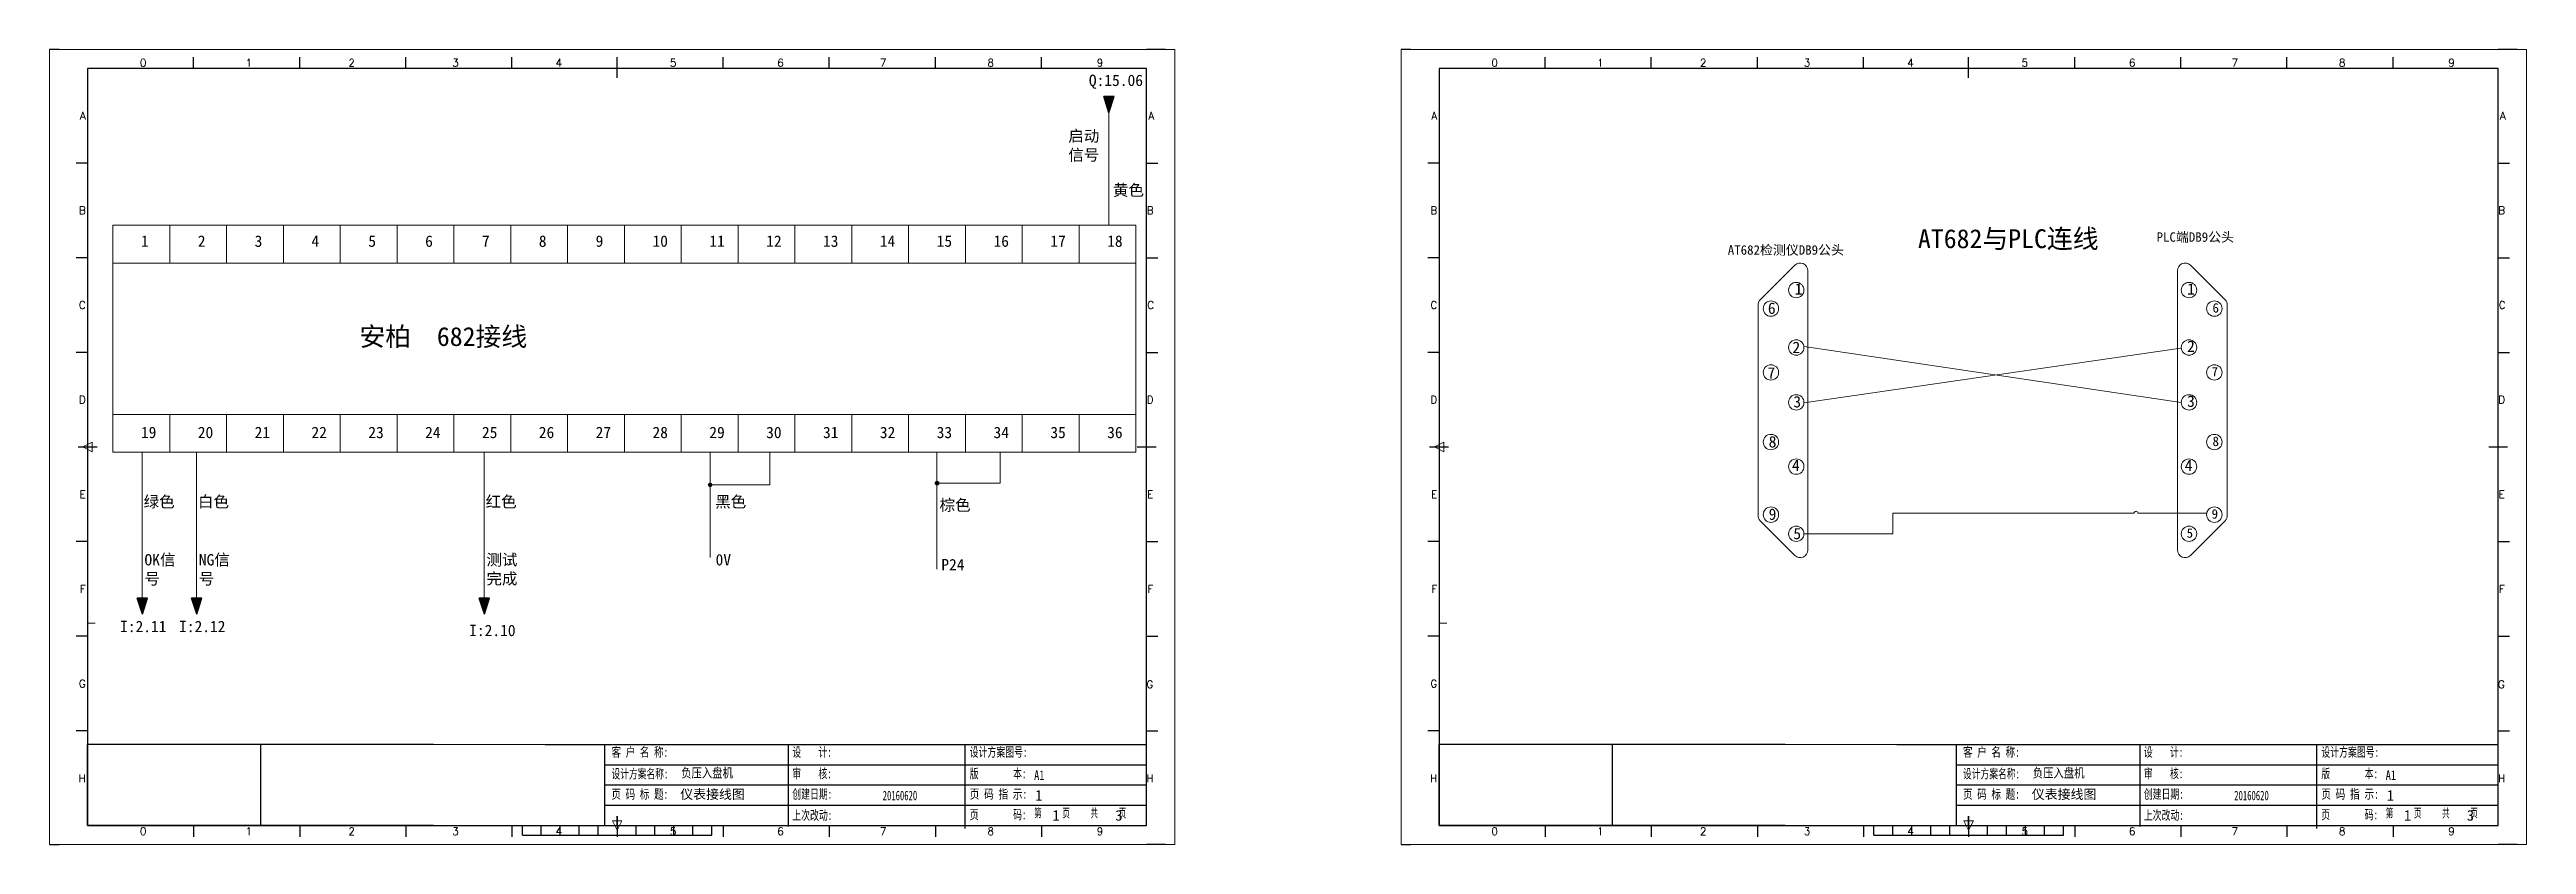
# Model space of a CAD drawing. Extents: x 2368 to 9674, y -1476 to 1321.
# Drawn here: x 4730 to 5384, y 223 to 433 of the extents above; entities that cross this region are included whole.
import ezdxf
from ezdxf.enums import TextEntityAlignment as Align

# ---------------------------------------------------------------- set-up
doc = ezdxf.new("R2010")
doc.units = 0
doc.header["$MEASUREMENT"] = 0
doc.layers.add('AE_BOR', color=1, linetype='Continuous')
doc.layers.add('MISC', color=2, linetype='Continuous')
doc.styles.add('Standard0.67', font='', dxfattribs={"width": 0.67})
doc.styles.add('Standard_0.8', font='', dxfattribs={"width": 0.8})
doc.styles.add('WD', font='romans.shx', dxfattribs={"bigfont": 'gbcbig.shx'})
doc.styles.add('样式 0', font='')
doc.styles.get('Standard0.67').set_extended_font_data('FangSong_GB2312')
doc.styles.get('Standard_0.8').set_extended_font_data('FangSong_GB2312')
doc.styles.get('样式 0').set_extended_font_data('KaiTi_GB2312')

msp = doc.modelspace()

# ---------------------------------------------------------------- texts
at = {"lineweight": 0, "attachment_point": 1}
for s, width, insert, char_height in [('{\\fSimSun|b0|i0|c134|p2;Q:15.06}', 8.3958069, (5004.26213, 426.78494), 3), ('{\\fSimSun|b0|i0|c134|p2;启动信号}', 8.3958069, (4998.84088, 412.09412), 3), ('{\\fSimSun|b0|i0|c134|p2;黄色}', 8.3958069, (5010.62073, 397.78667), 3), ('1', 8.3958069, (4754.09208, 384.30707), 3), ('2', 8.3958069, (4769.09208, 384.30707), 3), ('3', 8.3958069, (4784.09208, 384.30707), 3), ('4', 8.3958069, (4799.09208, 384.30707), 3), ('5', 8.3958069, (4814.09208, 384.30707), 3), ('6', 8.3958069, (4829.09208, 384.30707), 3), ('7', 8.3958069, (4844.09208, 384.30707), 3), ('8', 8.3958069, (4859.09208, 384.30707), 3), ('9', 8.3958069, (4874.09208, 384.30707), 3), ('10', 8.3958069, (4889.09208, 384.30707), 3), ('11', 8.3958069, (4904.09208, 384.30707), 3), ('12', 8.3958069, (4919.09208, 384.30707), 3), ('13', 8.3958069, (4934.09208, 384.30707), 3), ('14', 8.3958069, (4949.09208, 384.30707), 3), ('15', 8.3958069, (4964.09208, 384.30707), 3), ('16', 8.3958069, (4979.09208, 384.30707), 3), ('17', 8.3958069, (4994.09208, 384.30707), 3), ('18', 8.3958069, (5009.09208, 384.30707), 3), ('{\\fSimSun|b0|i0|c134|p2;安柏}  682{\\fSimSun|b0|i0|c134|p2;接线}', 172.6076238, (4811.74355, 360.10755), 5), ('19', 8.3958069, (4754.09208, 333.77354), 3), ('20', 8.3958069, (4769.09208, 333.77354), 3), ('21', 8.3958069, (4784.09208, 333.77354), 3), ('22', 8.3958069, (4799.09208, 333.77354), 3), ('23', 8.3958069, (4814.09208, 333.77354), 3), ('24', 8.3958069, (4829.09208, 333.77354), 3), ('25', 8.3958069, (4844.09208, 333.77354), 3), ('26', 8.3958069, (4859.09208, 333.77354), 3), ('27', 8.3958069, (4874.09208, 333.77354), 3), ('28', 8.3958069, (4889.09208, 333.77354), 3), ('29', 8.3958069, (4904.09208, 333.77354), 3), ('30', 8.3958069, (4919.09208, 333.77354), 3), ('31', 8.3958069, (4934.09208, 333.77354), 3), ('32', 8.3958069, (4949.09208, 333.77354), 3), ('33', 8.3958069, (4964.09208, 333.77354), 3), ('34', 8.3958069, (4979.09208, 333.77354), 3), ('35', 8.3958069, (4994.09208, 333.77354), 3), ('36', 8.3958069, (5009.09208, 333.77354), 3), ('{\\fSimSun|b0|i0|c134|p2;绿色}', 8.3958069, (4754.81068, 315.49049), 3), ('{\\fSimSun|b0|i0|c134|p2;白色}', 8.3958069, (4769.15535, 315.49049), 3), ('{\\fSimSun|b0|i0|c134|p2;红色}', 8.3958069, (4845.0626, 315.49049), 3), ('{\\fSimSun|b0|i0|c134|p2;黑色}', 8.3958069, (4905.64624, 315.49049), 3), ('{\\fSimSun|b0|i0|c134|p2;棕色}', 8.3958069, (4964.87008, 314.59165), 3), ('{\\fSimSun|b0|i0|c134|p2;OK信号}', 8.3958069, (4755.02264, 300.1435), 3), ('{\\fSimSun|b0|i0|c134|p2;NG信号}', 8.3958069, (4769.36731, 300.1435), 3), ('{\\fSimSun|b0|i0|c134|p2;测试完成}', 8.3958069, (4845.27457, 300.1435), 3), ('0V', 8.3958069, (4905.74995, 300.1435), 3), ('P24', 8.3958069, (4965.32045, 298.85024), 3), ('{\\fSimSun|b0|i0|c134|p2;I:2.11}', 8.3958069, (4748.58101, 282.51792), 3), ('{\\fSimSun|b0|i0|c134|p2;I:2.12}', 8.3958069, (4764.15333, 282.51792), 3), ('{\\fSimSun|b0|i0|c134|p2;I:2.10}', 8.3958069, (4840.7173, 281.48117), 3)]:
    msp.add_mtext_dynamic_manual_height_columns(s, width=width, gutter_width=1, heights=[0], dxfattribs=dict(at, insert=insert, char_height=char_height))
for s, insert, char_height, width in [('{\\fSimSun|b0|i0|c134|p2;AT682与PLC连线}', (5223.06964, 385.9581), 5, 74.3777742), ('{\\fSimSun|b0|i0|c134|p2;AT682检测仪DB9公头}', (5172.87756, 381.72355), 2.5, 32.2105508), ('{\\fSimSun|b0|i0|c134|p2;PLC端DB9公头}', (5286.04512, 385.13602), 2.5, 22.1916394)]:
    msp.add_mtext(s, dxfattribs=dict(at, insert=insert, char_height=char_height, width=width))
at = {"width": 5.5582744, "attachment_point": 1}
for s, insert, char_height in [('{\\fSimSun|b0|i0|c134|p2;6}', (5183.46019, 366.58877), 3), ('{\\fSimSun|b0|i0|c134|p2;1}', (5190.54765, 371.68958), 3), ('{\\fSimSun|b0|i0|c134|p2;1}', (5294.10034, 371.68958), 3), ('{\\fSimSun|b0|i0|c134|p2;6}', (5300.8069, 366.43562), 2.5), ('{\\fSimSun|b0|i0|c134|p2;2}', (5189.94272, 356.23964), 3), ('{\\fSimSun|b0|i0|c134|p2;2}', (5294.10034, 356.52243), 3), ('{\\fSimSun|b0|i0|c134|p2;7}', (5183.35338, 349.495), 3), ('{\\fSimSun|b0|i0|c134|p2;7}', (5300.56914, 349.56914), 2.5), ('{\\fSimSun|b0|i0|c134|p2;3}', (5190.18872, 341.88235), 3), ('{\\fSimSun|b0|i0|c134|p2;3}', (5294.10034, 342.02165), 3), ('{\\fSimSun|b0|i0|c134|p2;8}', (5183.67109, 331.31065), 3), ('{\\fSimSun|b0|i0|c134|p2;8}', (5300.8069, 331.18468), 2.5), ('{\\fSimSun|b0|i0|c134|p2;4}', (5189.82976, 325.09258), 3), ('{\\fSimSun|b0|i0|c134|p2;4}', (5293.46619, 325.04736), 3), ('{\\fSimSun|b0|i0|c134|p2;9}', (5183.66914, 312.17298), 3), ('{\\fSimSun|b0|i0|c134|p2;9}', (5300.56915, 312.00403), 2.5), ('{\\fSimSun|b0|i0|c134|p2;5}', (5190.18871, 307.06814), 3), ('{\\fSimSun|b0|i0|c134|p2;5}', (5293.98057, 306.94955), 2.5)]:
    msp.add_mtext(s, dxfattribs=dict(at, insert=insert, char_height=char_height))
at = {"color": 0, "ltscale": 2, "char_height": 2.5, "attachment_point": 1}
for s, insert, width, style in [('{\\fSimSun|b0|i0|c134|p2;\\W0.72;客 户 名 称:}', (4878.26995, 249.1059), 16.2476781, 'Standard0.67'), ('{\\fSimSun|b0|i0|c134|p2;设    计:}', (4925.98426, 249.1059), 12.0312135, 'Standard0.67'), ('{\\fSimSun|b0|i0|c134|p2;设计方案图号:}', (4972.81714, 249.1059), 15.1643965, 'Standard0.67'), ('{\\fSimSun|b0|i0|c134|p2;\\W0.72;客 户 名 称:}', (5234.96519, 249.1059), 16.2476781, 'Standard0.67'), ('{\\fSimSun|b0|i0|c134|p2;设    计:}', (5282.6795, 249.1059), 12.0312135, 'Standard0.67'), ('{\\fSimSun|b0|i0|c134|p2;设计方案图号:}', (5329.51238, 249.1059), 15.1643965, 'Standard0.67'), ('{\\fSimSun|b0|i0|c134|p2;\\W0.66;设计方案名称:}', (4878.26995, 243.37728), 15.1234231, 'Standard0.67'), ('{\\fSimSun|b0|i0|c134|p2;负压入盘机}', (4896.67952, 243.61315), 33.907767, 'Standard_0.8'), ('{\\fSimSun|b0|i0|c134|p2;审    核:}', (4925.98426, 243.43253), 12.0312135, 'Standard0.67'), ('{\\fSimSun|b0|i0|c134|p2;版        本:}', (4972.81714, 243.43253), 16.8497761, 'Standard0.67'), ('{\\fSimSun|b0|i0|c134|p2;A1}', (4989.81588, 242.9921), 33.907767, 'Standard_0.8'), ('{\\fSimSun|b0|i0|c134|p2;\\W0.66;设计方案名称:}', (5234.96519, 243.37728), 15.1234231, 'Standard0.67'), ('{\\fSimSun|b0|i0|c134|p2;负压入盘机}', (5253.37476, 243.61315), 33.907767, 'Standard_0.8'), ('{\\fSimSun|b0|i0|c134|p2;审    核:}', (5282.6795, 243.43253), 12.0312135, 'Standard0.67'), ('{\\fSimSun|b0|i0|c134|p2;版        本:}', (5329.51238, 243.43253), 16.8497761, 'Standard0.67'), ('{\\fSimSun|b0|i0|c134|p2;A1}', (5346.51111, 242.9921), 33.907767, 'Standard_0.8'), ('{\\fSimSun|b0|i0|c134|p2;\\W0.72;页 码 标 题:}', (4878.26995, 238.00904), 15.1234231, 'Standard0.67'), ('{\\fSimSun|b0|i0|c134|p2;创建日期:}', (4925.98426, 238.02529), 12.0312135, 'Standard0.67'), ('{\\fSimSun|b0|i0|c134|p2;20160620}', (4949.84695, 237.62784), 12.0312135, 'Standard0.67'), ('{\\fSimSun|b0|i0|c134|p2;\\W0.73;页 码 指 示:}', (4972.81714, 238.02529), 16.1994502, 'Standard0.67'), ('{\\fSimSun|b0|i0|c134|p2;\\W0.72;页 码 标 题:}', (5234.96519, 238.00904), 15.1234231, 'Standard0.67'), ('{\\fSimSun|b0|i0|c134|p2;创建日期:}', (5282.6795, 238.02529), 12.0312135, 'Standard0.67'), ('{\\fSimSun|b0|i0|c134|p2;20160620}', (5306.54218, 237.62784), 12.0312135, 'Standard0.67'), ('{\\fSimSun|b0|i0|c134|p2;\\W0.73;页 码 指 示:}', (5329.51238, 238.02529), 16.1994502, 'Standard0.67'), ('{\\fSimSun|b0|i0|c134|p2;上次改动:}', (4925.98426, 232.43476), 12.0312135, 'Standard0.67'), ('{\\fSimSun|b0|i0|c134|p2;页        码:}', (4972.81714, 232.58457), 15.7257887, 'Standard0.67'), ('{\\Fromans,gbcbig|c134;第}    {\\Fromans,gbcbig|c134;页}    {\\Fromans,gbcbig|c134;共}    {\\Fromans,gbcbig|c134;页}', (4989.81375, 232.83002), 33.907767, 'Standard_0.8'), ('{\\fSimSun|b0|i0|c134|p2;上次改动:}', (5282.6795, 232.43476), 12.0312135, 'Standard0.67'), ('{\\fSimSun|b0|i0|c134|p2;页        码:}', (5329.51238, 232.58457), 15.7257887, 'Standard0.67'), ('{\\Fromans,gbcbig|c134;第}    {\\Fromans,gbcbig|c134;页}    {\\Fromans,gbcbig|c134;共}    {\\Fromans,gbcbig|c134;页}', (5346.50899, 232.83002), 33.907767, 'Standard_0.8')]:
    msp.add_mtext(s, dxfattribs=dict(at, insert=insert, width=width, style=style))
at = {"color": 7, "char_height": 2.5, "attachment_point": 1}
for insert in [(4896.41371, 237.96075), (5253.10894, 237.96075)]:
    msp.add_mtext_dynamic_manual_height_columns('{\\fSimSun|b0|i0|c134|p2;仪表接线图}', width=47.9244364, gutter_width=12.5, heights=[0], dxfattribs=dict(at, insert=insert))
at = {"layer": 'MISC', "color": 0, "char_height": 2.8, "width": 3.0699683, "attachment_point": 1, "style": '样式 0'}
for s, insert in [('1', (4990.10942, 237.81452)), ('1', (5346.80466, 237.81452)), ('1', (4994.64734, 232.52492)), ('3', (5011.24156, 232.52492)), ('1', (5351.34257, 232.52492)), ('3', (5367.93679, 232.52492))]:
    msp.add_mtext(s, dxfattribs=dict(at, insert=insert))

# ---------------------------------------------------------------- blocks, each defined once
blk = doc.blocks.new('gb_a2_a')
for p, q in [((584, 410), (25, 410)), ((25, 410), (25, 10)), ((584, 10), (584, 410)), ((25, 10), (584, 10))]:
    blk.add_line(p, q)
at = {"lineweight": 9, "ltscale": 0.1}
blk.add_line((25, 116.9), (29, 116.9), dxfattribs=at)
at = {"layer": 'AE_BOR', "lineweight": 30}
for p, q in [((10, 420), (4.9, 420)), ((594, 420), (584, 420)), ((4.9, 0), (10, 0)), ((594, 0), (584, 0))]:
    blk.add_line(p, q, dxfattribs=at)
at = {"layer": 'AE_BOR', "color": 1, "lineweight": 15}
for p, q in [((4.9, 420), (598.9, 420)), ((4.9, 0), (4.9, 420)), ((598.9, 420), (598.9, 0)), ((22.5, 210), (27.5, 212.5)), ((27.5, 207.5), (22.5, 210)), ((27.5, 212.5), (27.5, 207.5)), ((598.9, 0), (4.9, 0)), ((304.5, 7.5), (302, 12.5)), ((302, 12.5), (307, 12.5)), ((307, 12.5), (304.5, 7.5))]:
    blk.add_line(p, q, dxfattribs=at)
at = {"layer": 'AE_BOR'}
for p, q in [((81, 410), (81, 416)), ((137, 410), (137, 416)), ((193, 410), (193, 416)), ((249, 410), (249, 416)), ((304.5, 410), (304.5, 416)), ((360.5, 410), (360.5, 416)), ((416.5, 410), (416.5, 416)), ((472.5, 410), (472.5, 416)), ((528.5, 410), (528.5, 416)), ((25, 360), (19, 360)), ((584, 360), (590, 360)), ((25, 310), (19, 310)), ((584, 310), (590, 310)), ((25, 260), (19, 260)), ((584, 260), (590, 260)), ((25, 160), (19, 160)), ((584, 160), (590, 160)), ((25, 110), (19, 110)), ((584, 110), (590, 110)), ((25, 60), (19, 60)), ((584, 60), (590, 60)), ((81, 10), (81, 4)), ((137, 10), (137, 4)), ((193, 10), (193, 4)), ((249, 10), (249, 4)), ((304.5, 10), (304.5, 4)), ((360.5, 10), (360.5, 4)), ((416.5, 10), (416.5, 4)), ((472.5, 10), (472.5, 4)), ((528.5, 10), (528.5, 4))]:
    blk.add_line(p, q, dxfattribs=at)
at = {"layer": 'AE_BOR', "color": 2, "lineweight": 30}
for p, q in [((304.5, 405), (304.5, 415)), ((20, 210), (30, 210)), ((579, 210), (589, 210)), ((304.5, 10), (304.5, 15)), ((304.5, 15), (304.5, 5)), ((254.5, 5), (254.5, 10)), ((254.5, 5), (354.5, 5)), ((264.5, 5), (264.5, 10)), ((274.5, 5), (274.5, 10)), ((284.5, 5), (284.5, 10)), ((294.5, 5), (294.5, 10)), ((304.5, 10), (304.5, 5)), ((314.5, 5), (314.5, 10)), ((324.5, 5), (324.5, 10)), ((334.5, 5), (334.5, 10)), ((344.5, 5), (344.5, 10)), ((354.5, 5), (354.5, 10))]:
    blk.add_line(p, q, dxfattribs=at)
at = {"layer": 'AE_BOR', "style": 'WD'}
for s, p in [('0', (54.3, 411)), ('1', (110.1, 411)), ('2', (164.4, 411)), ('3', (219.2, 411)), ('4', (273.8, 411)), ('5', (334.1, 411)), ('6', (390.8, 411)), ('7', (445, 411)), ('8', (501.7, 411)), ('9', (559.4, 411)), ('0', (54.3, 5)), ('1', (110.1, 5)), ('2', (164.4, 5)), ('3', (219.2, 5)), ('4', (273.8, 5)), ('5', (334.1, 5)), ('6', (390.8, 5)), ('7', (445, 5)), ('8', (501.7, 5)), ('9', (559.4, 5))]:
    blk.add_text(s, height=4, dxfattribs=at).set_placement(p, align=Align.CENTER)
for s, p in [('A', (24, 385)), ('A', (588, 385)), ('B', (24, 335)), ('B', (587.7, 335)), ('C', (24, 285)), ('C', (587.9, 285)), ('D', (24, 235)), ('D', (587.7, 235)), ('E', (24, 185)), ('E', (587.5, 185)), ('F', (24, 135)), ('F', (587.5, 135)), ('F', (587.5, 135)), ('G', (24, 85)), ('G', (587.5, 84.6)), ('H', (24, 35)), ('H', (587.7, 35))]:
    blk.add_text(s, height=4, dxfattribs=at).set_placement(p, align=Align.MIDDLE_RIGHT)

# ---------------------------------------------------------------- hatches: boundary and pattern name
for points in [[(5009.55917, 416.73602), (5008.1988, 420.98092), (5010.91953, 420.98092)], [(4754.48396, 284.25843), (4753.12359, 288.50333), (4755.84432, 288.50333)], [(4768.82863, 284.25843), (4767.46826, 288.50333), (4770.18899, 288.50333)], [(4844.73588, 284.25843), (4843.37552, 288.50333), (4846.09625, 288.50333)]]:
    msp.add_hatch(color=256).paths.add_polyline_path(points)
at = {"lineweight": 0}
h = msp.add_hatch(color=256, dxfattribs=at)
edge = h.paths.add_edge_path()
edge.add_arc((4904.31193, 318.42133), 0.5, 0, 360)
h = msp.add_hatch(color=256, dxfattribs=at)
edge = h.paths.add_edge_path()
edge.add_arc((4964.17753, 318.87787), 0.5, 0, 360)

# ---------------------------------------------------------------- linework, layer by layer
for p, q in [((5009.55917, 416.73602), (5008.1988, 420.98092)), ((5010.91953, 420.98092), (5008.1988, 420.98092)), ((5009.55917, 416.73602), (5010.91953, 420.98092)), ((4754.48396, 284.25843), (4753.12359, 288.50333)), ((4755.84432, 288.50333), (4753.12359, 288.50333)), ((4754.48396, 284.25843), (4755.84432, 288.50333)), ((4768.82863, 284.25843), (4767.46826, 288.50333)), ((4770.18899, 288.50333), (4767.46826, 288.50333)), ((4768.82863, 284.25843), (4770.18899, 288.50333)), ((4844.73588, 284.25843), (4843.37552, 288.50333)), ((4846.09625, 288.50333), (4843.37552, 288.50333)), ((4844.73588, 284.25843), (4846.09625, 288.50333)), ((4876.46644, 244.51277), (4920.71798, 244.51277)), ((4920.71798, 244.51277), (4989.50357, 244.51277)), ((4989.50357, 244.51277), (5019.5014, 244.51277)), ((5233.16168, 244.51277), (5277.41321, 244.51277)), ((5277.41321, 244.51277), (5346.1988, 244.51277)), ((5346.1988, 244.51277), (5376.19663, 244.51277)), ((4876.46644, 239.15125), (4920.71798, 239.15125)), ((4920.71798, 239.15125), (4989.50357, 239.15125)), ((4989.50357, 239.15125), (5019.5014, 239.15125)), ((5233.16168, 239.15125), (5277.41321, 239.15125)), ((5277.41321, 239.15125), (5346.1988, 239.15125)), ((5346.1988, 239.15125), (5376.19663, 239.15125)), ((4876.46644, 233.78973), (4920.71798, 233.78973)), ((4920.71798, 233.78973), (4989.50357, 233.78973)), ((5233.16168, 233.78973), (5277.41321, 233.78973)), ((5277.41321, 233.78973), (5346.1988, 233.78973)), ((4860.76798, 228.42821), (4920.71798, 228.42821)), ((4860.76798, 228.42821), (4920.71798, 228.42821)), ((4920.71798, 228.42821), (4989.50357, 228.42821)), ((5217.46321, 228.42821), (5277.41321, 228.42821)), ((5217.46321, 228.42821), (5277.41321, 228.42821)), ((5277.41321, 228.42821), (5346.1988, 228.42821))]:
    msp.add_line(p, q)
for p, q in [((5009.55917, 386.94634), (5009.55917, 416.73602)), ((4746.69087, 387.0219), (5016.69087, 387.0219)), ((4746.69087, 387.0219), (4746.69087, 327.0219)), ((4761.69087, 387.0219), (4761.69087, 377.0219)), ((4776.69087, 387.0219), (4776.69087, 377.0219)), ((4791.69087, 387.0219), (4791.69087, 377.0219)), ((4806.69087, 387.0219), (4806.69087, 377.0219)), ((4821.69087, 387.0219), (4821.69087, 377.0219)), ((4836.69087, 387.0219), (4836.69087, 377.0219)), ((4851.69087, 387.0219), (4851.69087, 377.0219)), ((4866.69087, 387.0219), (4866.69087, 377.0219)), ((4881.69087, 387.0219), (4881.69087, 377.0219)), ((4896.69087, 387.0219), (4896.69087, 377.0219)), ((4911.69087, 387.0219), (4911.69087, 377.0219)), ((4926.69087, 387.0219), (4926.69087, 377.0219)), ((4941.69087, 387.0219), (4941.69087, 377.0219)), ((4956.69087, 387.0219), (4956.69087, 377.0219)), ((4971.69087, 387.0219), (4971.69087, 377.0219)), ((4986.69087, 387.0219), (4986.69087, 377.0219)), ((5001.69087, 387.0219), (5001.69087, 377.0219)), ((5016.69087, 387.0219), (5016.69087, 327.0219)), ((5016.69087, 387.0219), (5016.69087, 377.0219)), ((4746.69087, 377.0219), (5016.69087, 377.0219)), ((4746.69087, 377.0219), (5016.69087, 377.0219)), ((5190.59749, 376.44589), (5181.44425, 367.2987)), ((5194.01124, 375.03121), (5194.01124, 301.21569)), ((5291.55244, 375.03121), (5291.55244, 301.21569)), ((5294.96618, 376.44589), (5304.11943, 367.2987)), ((5180.85799, 365.88402), (5180.85799, 310.36288)), ((5304.70569, 365.88402), (5304.70569, 310.36288)), ((5192.90916, 340.0782), (5292.4869, 354.56964)), ((5193.07902, 354.95141), (5292.57588, 340.21645)), ((4746.69087, 337.0219), (5016.69087, 337.0219)), ((4761.69087, 337.0219), (4761.69087, 327.0219)), ((4776.69087, 337.0219), (4776.69087, 327.0219)), ((4791.69087, 337.0219), (4791.69087, 327.0219)), ((4806.69087, 337.0219), (4806.69087, 327.0219)), ((4821.69087, 337.0219), (4821.69087, 327.0219)), ((4836.69087, 337.0219), (4836.69087, 327.0219)), ((4851.69087, 337.0219), (4851.69087, 327.0219)), ((4866.69087, 337.0219), (4866.69087, 327.0219)), ((4881.69087, 337.0219), (4881.69087, 327.0219)), ((4896.69087, 337.0219), (4896.69087, 327.0219)), ((4911.69087, 337.0219), (4911.69087, 327.0219)), ((4926.69087, 337.0219), (4926.69087, 327.0219)), ((4941.69087, 337.0219), (4941.69087, 327.0219)), ((4956.69087, 337.0219), (4956.69087, 327.0219)), ((4971.69087, 337.0219), (4971.69087, 327.0219)), ((4986.69087, 337.0219), (4986.69087, 327.0219)), ((5001.69087, 337.0219), (5001.69087, 327.0219)), ((5016.69087, 337.0219), (5016.69087, 327.0219)), ((4746.69087, 327.0219), (5016.69087, 327.0219)), ((4754.43622, 326.98715), (4754.43622, 288.32836)), ((4768.78089, 326.98715), (4768.78089, 288.32836)), ((4844.68815, 326.98715), (4844.68815, 288.32836)), ((4904.34277, 326.93396), (4904.34277, 299.19706)), ((4920.02407, 326.93396), (4920.02407, 318.44036)), ((4964.17753, 326.91332), (4964.17753, 296.16227)), ((4980.88917, 318.87787), (4980.88917, 326.91332)), ((4920.02407, 318.44036), (4904.34277, 318.44036)), ((4964.17753, 318.87787), (4980.88917, 318.87787)), ((5190.59749, 299.80101), (5181.44425, 308.9482)), ((5280.11868, 310.95411), (5216.43951, 310.95411)), ((5216.43951, 310.95411), (5216.43951, 305.50398)), ((5299.30731, 310.95411), (5281.11868, 310.95411)), ((5294.96618, 299.80101), (5304.11943, 308.9482)), ((5216.43951, 305.50398), (5192.90916, 305.50398))]:
    msp.add_line(p, q, dxfattribs=at)
at = {"color": 0, "ltscale": 2}
for p, q in [((4740.0014, 228.42821), (4740.0014, 249.8743)), ((4831.30634, 249.8743), (4740.0014, 249.8743)), ((4860.76798, 249.8743), (5019.5014, 249.8743)), ((4876.46644, 249.8743), (4876.46644, 228.42821)), ((4925.03231, 228.16376), (4925.03231, 249.8743)), ((4971.61249, 227.6703), (4971.61249, 249.8743)), ((5019.5014, 228.42821), (5019.5014, 249.8743)), ((5096.69663, 228.42821), (5096.69663, 249.8743)), ((5188.00158, 249.8743), (5096.69663, 249.8743)), ((5217.46321, 249.8743), (5376.19663, 249.8743)), ((5233.16168, 249.8743), (5233.16168, 228.42821)), ((5281.72754, 228.16376), (5281.72754, 249.8743)), ((5328.30773, 227.6703), (5328.30773, 249.8743)), ((5376.19663, 228.42821), (5376.19663, 249.8743)), ((4989.50357, 233.78973), (5019.5014, 233.78973)), ((5346.1988, 233.78973), (5376.19663, 233.78973)), ((4831.30634, 228.42821), (4740.0014, 228.42821)), ((4989.50357, 228.42821), (5019.5014, 228.42821)), ((5188.00158, 228.42821), (5096.69663, 228.42821)), ((5346.1988, 228.42821), (5376.19663, 228.42821))]:
    msp.add_line(p, q, dxfattribs=at)
at = {"color": 0}
for p, q in [((4785.65387, 249.8743), (4785.65387, 228.42821)), ((5142.34911, 249.8743), (5142.34911, 228.42821))]:
    msp.add_line(p, q, dxfattribs=at)
at = {"lineweight": 9, "ltscale": 0.1}
for p, q in [((4831.30634, 249.8743), (4860.76798, 249.8743)), ((5188.00158, 249.8743), (5217.46321, 249.8743)), ((4831.30634, 228.42821), (4860.76798, 228.42821)), ((4859.41062, 228.42821), (4859.41062, 228.42821)), ((4859.41062, 228.42821), (4859.41062, 228.42821)), ((5188.00158, 228.42821), (5217.46321, 228.42821)), ((5216.10586, 228.42821), (5216.10586, 228.42821)), ((5216.10586, 228.42821), (5216.10586, 228.42821))]:
    msp.add_line(p, q, dxfattribs=at)
at = {"lineweight": 0}
for centre, radius in [((5184.27375, 364.99059), 2.03217), ((5190.95563, 369.88438), 2.03217), ((5294.60805, 369.88438), 2.03217), ((5301.28993, 364.99059), 2.03217), ((5190.95563, 354.71723), 2.03217), ((5294.60805, 354.71723), 2.03217), ((5184.27375, 348.12411), 2.03217), ((5301.28993, 348.12411), 2.03217), ((5190.95563, 340.21645), 2.03217), ((5294.60805, 340.21645), 2.03217), ((5184.27375, 329.73965), 2.03217), ((5301.28993, 329.73965), 2.03217), ((5190.95563, 323.24216), 2.03217), ((5294.60805, 323.24216), 2.03217), ((4904.31193, 318.42133), 0.5), ((4964.17753, 318.87787), 0.5), ((5184.27375, 310.559), 2.03217), ((5190.95563, 305.50453), 2.03217), ((5294.60805, 305.50453), 2.03217), ((5301.28993, 310.559), 2.03217)]:
    msp.add_circle(centre, radius, dxfattribs=at)
for centre, radius, start, end in [((5192.01124, 375.03121), 2, 0, 134.98103854), ((5293.55244, 375.03121), 2, 45.01896146, 180), ((5182.85799, 365.88402), 2, 134.98103854, 180), ((5302.70569, 365.88402), 2, 0, 45.01896146), ((5182.85799, 310.36288), 2, 180, 225.01896146), ((5280.61868, 310.95411), 0.5, 0, 180), ((5302.70569, 310.36288), 2, 314.98103854, 0), ((5192.01124, 301.21569), 2, 225.01896146, 0), ((5293.55244, 301.21569), 2, 180, 314.98103854)]:
    msp.add_arc(centre, radius, start, end, dxfattribs=at)

# ---------------------------------------------------------------- block references
at = {"xscale": 0.5, "yscale": 0.5, "zscale": 0.5}
for p in [(4727.5014, 223.42821), (5084.19663, 223.42821)]:
    msp.add_blockref('gb_a2_a', p, dxfattribs=at)

msp.set_redraw_order([(e.dxf.handle, doc.entitydb.next_handle()) for e in msp.query("TEXT MTEXT ATTDEF DIMENSION ARC_DIMENSION")])  # texts and dimensions are drawn at this point

doc.saveas('drawing.dxf')
